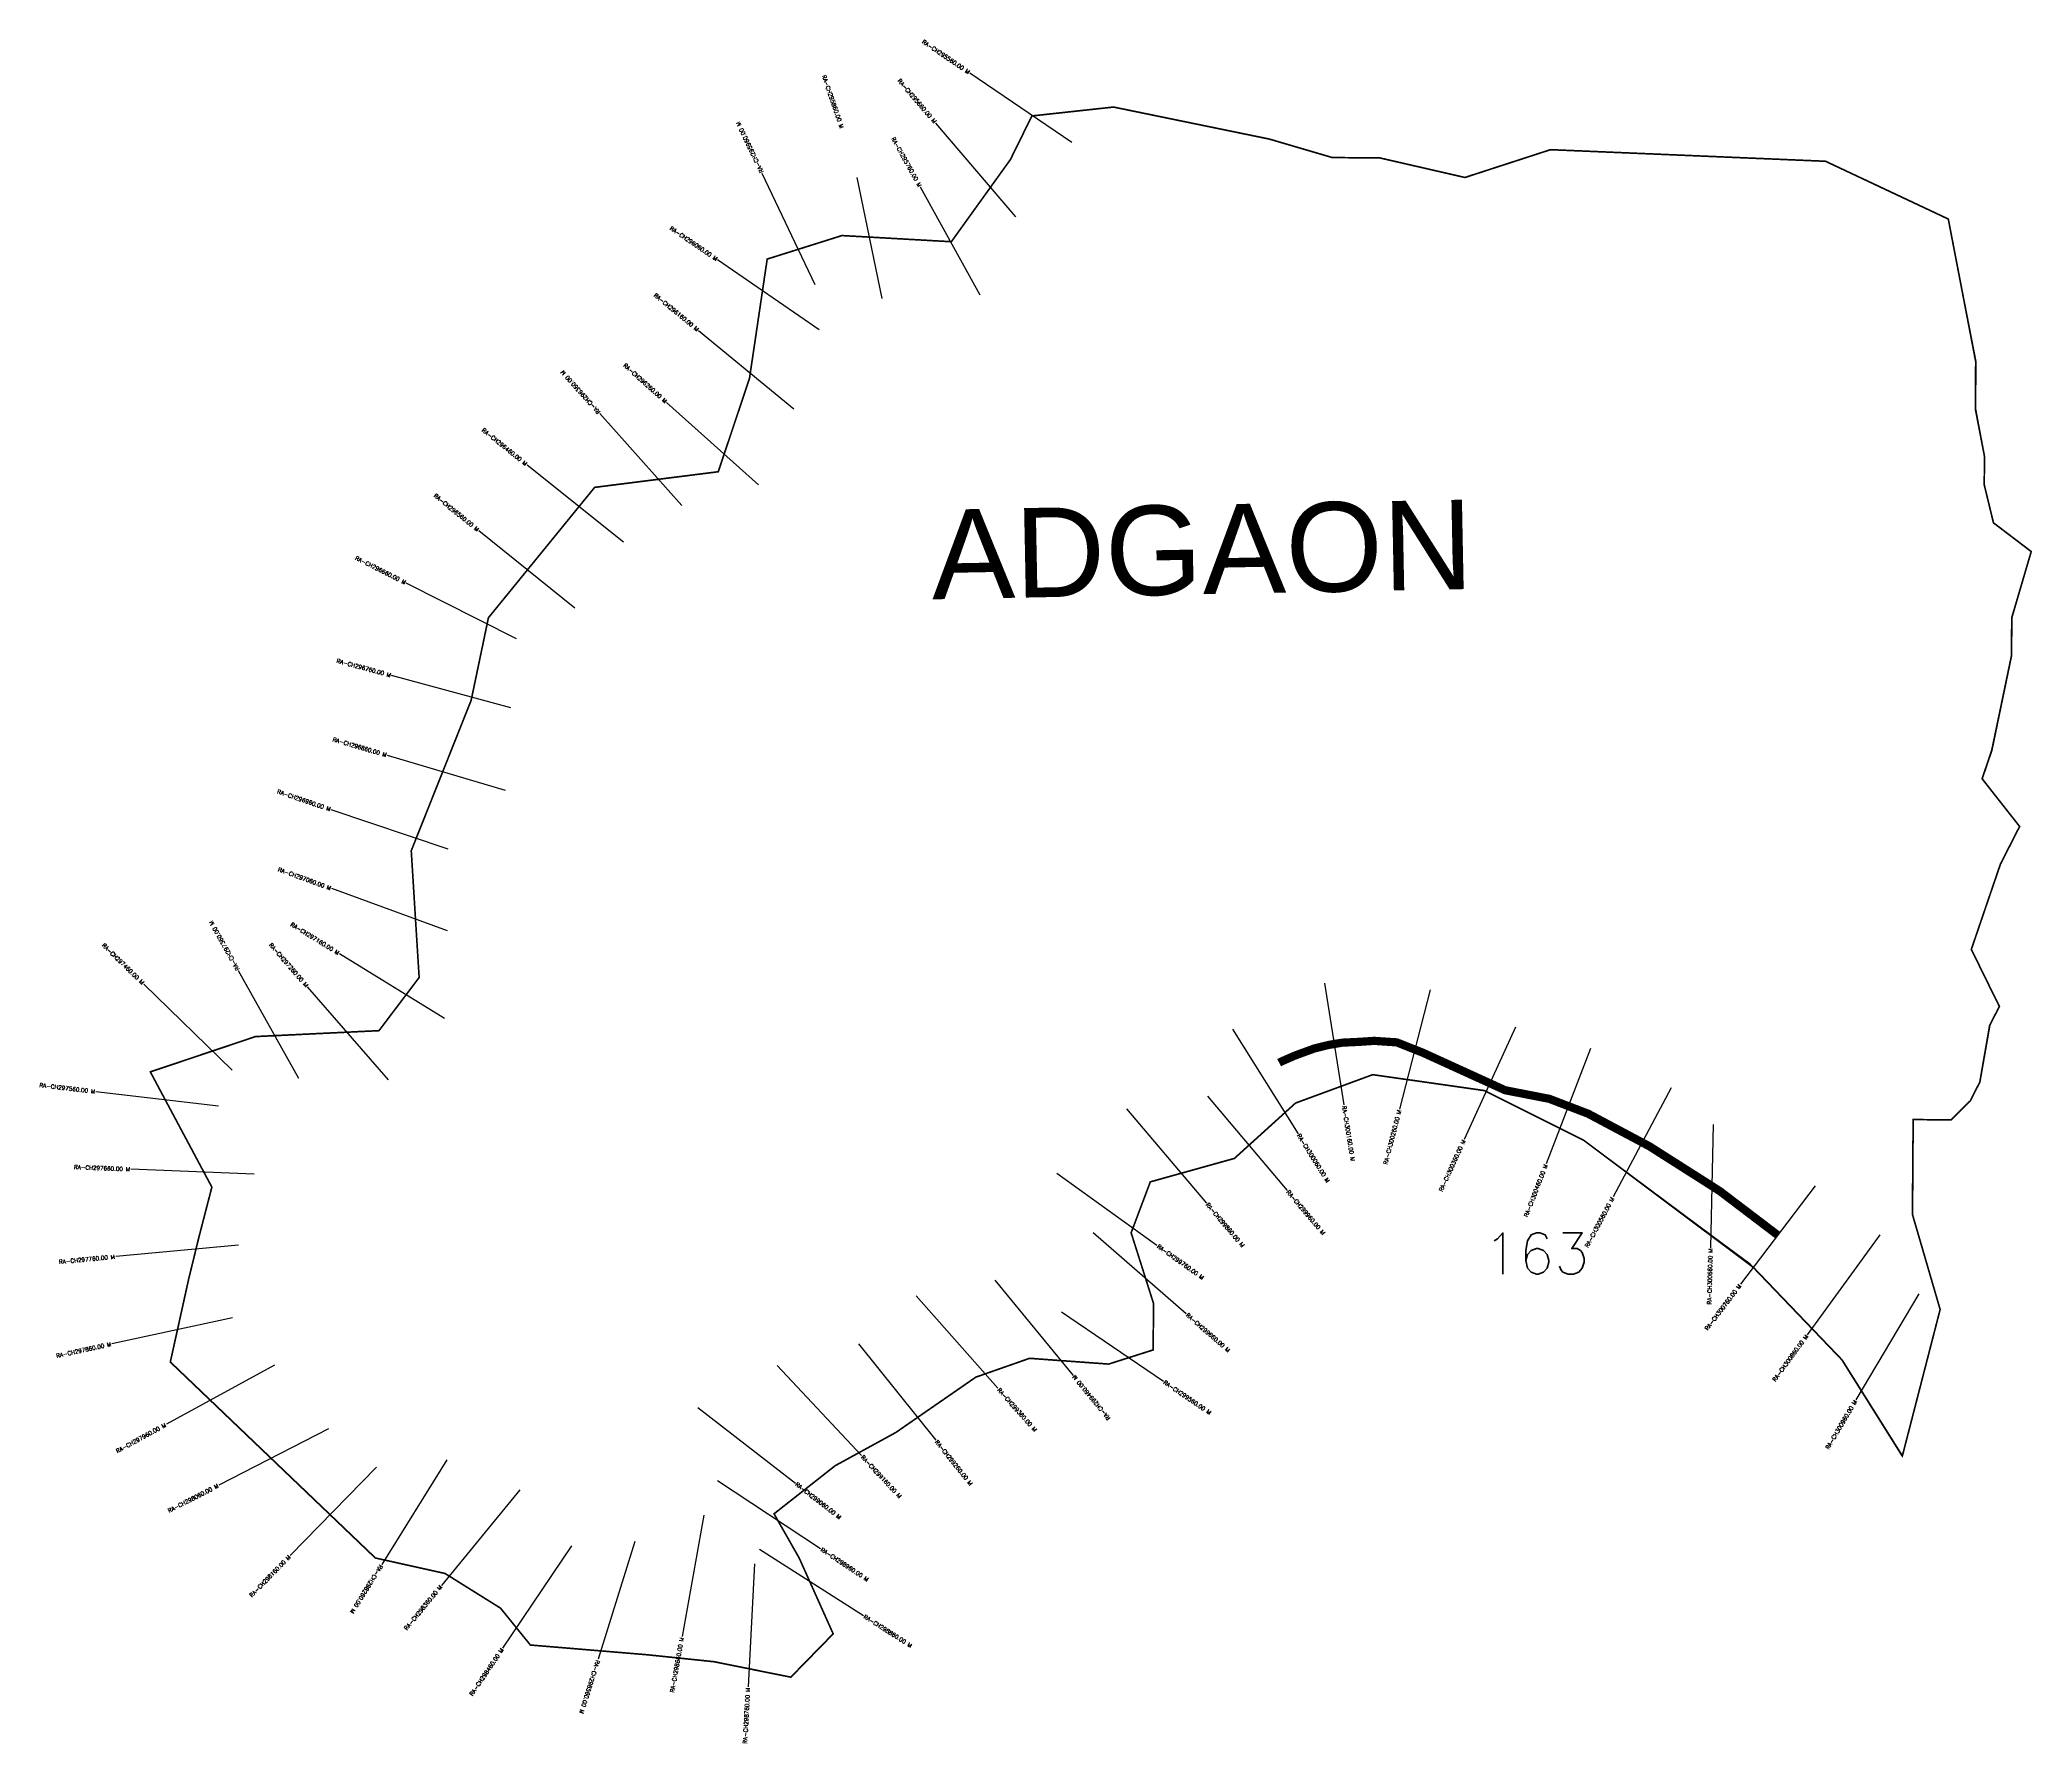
# Model space of a CAD drawing. Header units: metres. Extents: x 281119 to 283540, y 2015291 to 2017361.
import ezdxf
from ezdxf.enums import TextEntityAlignment as Align

# ---------------------------------------------------------------- set-up
doc = ezdxf.new("R2010")
doc.units = ezdxf.units.M
doc.header["$MEASUREMENT"] = 0
for name, color, linetype in [('ARTIFICIALLY PROTECTED', 4, 'Continuous'), ('CS', 134, 'Continuous'), ('CSMark', 6, 'Continuous'), ('VILLAGE NAME', 250, 'Continuous')]:
    doc.layers.add(name, color=color, linetype=linetype)
doc.styles.get("Standard").update_dxf_attribs({"font": 'simplex.shx'})

msp = doc.modelspace()

# ---------------------------------------------------------------- linework, layer by layer
at = {"color": 6, "const_width": 2, "flags": 128}
msp.add_lwpolyline([(282325.6, 2017269), (282423.9, 2017279.7), (282613.2, 2017240.8), (282689.8, 2017218.3), (282747.4, 2017217.9), (282851, 2017194.1), (282955, 2017227.9), (283289.2, 2017213.8), (283438.4, 2017143.6), (283471.7, 2016970.4), (283471.3, 2016912.8), (283482.4, 2016855.1), (283482.1, 2016820.5), (283493.3, 2016774.3), (283539.2, 2016739.4), (283515.5, 2016658.9), (283515.2, 2016612.8), (283491.2, 2016497.7), (283479.5, 2016463.2), (283525.1, 2016405.2), (283501.7, 2016359.3), (283466.4, 2016255.8), (283500.5, 2016186.4), (283488.7, 2016163.5), (283476.7, 2016094.4), (283465, 2016071.5), (283441.8, 2016048.6), (283395.7, 2016048.9), (283394.8, 2015933.7), (283428.5, 2015818.1), (283382.6, 2015640.1), (283309.5, 2015756.5), (283201.5, 2015869.2), (282995.5, 2016023.6), (282874.5, 2016084.2), (282738.9, 2016103.5), (282645.1, 2016069), (282570.8, 2016001.7), (282468.6, 2015973.2), (282445.3, 2015911.3), (282472.6, 2015825.1), (282472, 2015768.9), (282418, 2015751.7), (282321.9, 2015758.7), (282256.5, 2015735.8), (282165.9, 2015673.1), (282159.6, 2015668.7), (282111.6, 2015642.4), (282085.5, 2015628.1), (282011.3, 2015569.7), (282041.8, 2015516.1), (282083.2, 2015423.8), (282031.7, 2015371.1), (281938.5, 2015389.9), (281856.8, 2015398.4), (281715.2, 2015410.2), (281678.9, 2015455), (281611.4, 2015497.2), (281526.8, 2015516), (281277.6, 2015754.2), (281299.9, 2015855), (281312, 2015904.6), (281328.1, 2015966.8), (281253.3, 2016106.9), (281381.1, 2016149.8), (281531.2, 2016157), (281580, 2016221.6), (281570.4, 2016375.7), (281618, 2016495.2), (281643.2, 2016558.5), (281664.2, 2016658.9), (281793.3, 2016817.4), (281943.5, 2016836.4), (281964.9, 2016900.3), (281981.5, 2016950), (282003, 2017094.9), (282093.9, 2017123.5), (282226.8, 2017116), (282298.6, 2017215.9), (282324.7, 2017268.9)], dxfattribs=at)
at = {"flags": 128}
msp.add_lwpolyline([(282324.7, 2017268.9), (282423.9, 2017279.7), (282609.3, 2017242), (282689.8, 2017218.3), (282747.4, 2017217.9), (282851, 2017194.1), (282955, 2017227.9), (283289.2, 2017213.8), (283438.4, 2017143.6), (283471.7, 2016970.4), (283471.3, 2016912.8), (283482.4, 2016855.1), (283482.1, 2016820.5), (283493.3, 2016774.3), (283539.2, 2016739.4), (283515.5, 2016658.9), (283515.2, 2016612.8), (283491.2, 2016497.7), (283479.5, 2016463.2), (283525.1, 2016405.2), (283501.7, 2016359.3), (283466.4, 2016255.8), (283500.5, 2016186.4), (283488.7, 2016163.5), (283476.7, 2016094.4), (283465, 2016071.5), (283441.8, 2016048.6), (283395.7, 2016048.9), (283394.8, 2015933.7), (283428.5, 2015818.1), (283382.2, 2015640.1), (283309.5, 2015756.5), (283197.6, 2015873.3), (283152.7, 2015906.3), (282995.5, 2016023.6), (282874.5, 2016084.2), (282738.9, 2016103.5), (282645.1, 2016069), (282570.8, 2016001.7), (282468.6, 2015973.2), (282445.3, 2015911.3), (282472.6, 2015825.1), (282472, 2015768.9), (282418, 2015751.7), (282321.9, 2015758.7), (282256.5, 2015735.8), (282159.6, 2015668.7), (282085.5, 2015628.1), (282011.3, 2015569.7)], dxfattribs=at)
at = {"layer": 'ARTIFICIALLY PROTECTED', "const_width": 10, "flags": 128}
msp.add_lwpolyline([(282625.2, 2016118), (282628.3, 2016119.7), (282644.6, 2016126.8), (282667.9, 2016135.3), (282685.7, 2016139.7), (282702.1, 2016142.4), (282722.8, 2016143.4), (282740.7, 2016144.6), (282755.5, 2016143.6), (282768, 2016142.8), (282799.6, 2016130.3), (282899.8, 2016084.6), (282953.6, 2016074.1), (283000.8, 2016056), (283054, 2016027.7), (283075.6, 2016016.2), (283160.7, 2015962), (283230.7, 2015908.8)], dxfattribs=at)
at = {"layer": 'CS'}
for p, q in [((282373.3, 2017236.7), (282249.2, 2017321)), ((282305.2, 2017146.1), (282207.9, 2017260.2)), ((282061.5, 2017063.6), (281997, 2017199)), ((282142.6, 2017047), (282112.4, 2017193.9)), ((282261.8, 2017050.9), (282189.2, 2017182.2)), ((282066.1, 2017008.9), (281942.5, 2017093.9)), ((282035.4, 2016912.4), (281919.6, 2017007.8)), ((281899.4, 2016795.3), (281799.4, 2016907.1)), ((281992.5, 2016820.4), (281880.8, 2016920.6)), ((281828.2, 2016750.6), (281711.2, 2016844.5)), ((281769.2, 2016670.4), (281652.5, 2016764.7)), ((281698.2, 2016633.3), (281564.4, 2016700.9)), ((281691.3, 2016549.6), (281546.5, 2016588.8)), ((281685.1, 2016448.9), (281541.4, 2016491.6)), ((281615.2, 2016377.5), (281473.1, 2016425.6)), ((281614.6, 2016278.2), (281473.7, 2016329.6)), ((281433.7, 2016098.8), (281360.4, 2016229.7)), ((281610.8, 2016171.6), (281483.2, 2016250.4)), ((281352.7, 2016108.8), (281245.3, 2016213.6)), ((281542.9, 2016097.1), (281444.5, 2016210.3)), ((282680.1, 2016214.8), (282703.8, 2016066.7)), ((282808.6, 2016206.7), (282771.4, 2016061.4)), ((282568.6, 2016158.8), (282648.2, 2016031.6)), ((282912.3, 2016161.3), (282850.1, 2016024.8)), ((283003.7, 2016135.2), (282949.8, 2015995.2)), ((281336.1, 2016065.2), (281187.1, 2016082.8)), ((283101.5, 2016087.3), (283031.1, 2015954.9)), ((282439.8, 2016061.9), (282536.8, 2015947.5)), ((282538.2, 2016077.4), (282634.9, 2015962.7)), ((283152.7, 2016043.1), (283149.5, 2015893.1)), ((281379.4, 2015982.5), (281229.6, 2015988.5)), ((282354.8, 2015983.6), (282476.7, 2015896.2)), ((283276.6, 2015968.2), (283185.9, 2015848.7)), ((281360.5, 2015896.2), (281211.2, 2015882.3)), ((282399.2, 2015911.5), (282512.2, 2015813)), ((283355.1, 2015908.9), (283267, 2015787.4)), ((282279.5, 2015853.9), (282374.7, 2015738)), ((282183.9, 2015834.5), (282283.4, 2015722.3)), ((283402.7, 2015837.2), (283326.2, 2015708.2)), ((281353.2, 2015808), (281206.6, 2015776.2)), ((282360.5, 2015815.1), (282484.6, 2015730.8)), ((282114.1, 2015776.3), (282207.8, 2015659.2)), ((281404.4, 2015750.5), (281272.8, 2015678.5)), ((282015.2, 2015750), (282117.7, 2015640.4)), ((281918.9, 2015699.1), (282037.3, 2015607.1)), ((281470, 2015673), (281336.5, 2015604.6)), ((281528, 2015626.4), (281423.3, 2015519)), ((281613.8, 2015635.3), (281534.5, 2015508)), ((281702.3, 2015598.7), (281607.2, 2015482.7)), ((281942.7, 2015610.1), (282067.8, 2015527.4)), ((281925.8, 2015568.2), (281899.5, 2015420.5)), ((281765.3, 2015530.9), (281681.5, 2015406.5)), ((281842.3, 2015536.1), (281797.6, 2015392.9)), ((281993.6, 2015526.6), (282120.1, 2015445.9)), ((281987.7, 2015509), (281979.7, 2015359.2))]:
    msp.add_line(p, q, dxfattribs=at)

# ---------------------------------------------------------------- texts
at = {"insert": (282873.6, 2015911.1), "char_height": 50, "attachment_point": 1}
msp.add_mtext_dynamic_manual_height_columns('163', width=84.374, gutter_width=1, heights=[74.2], dxfattribs=at)
at = {"layer": 'CSMark'}
for s, rotation, p in [('RA-CH295560.00 M', 325.8113, (282248.4, 2017321.5)), ('RA-CH295660.00 M', 310.4466, (282207.3, 2017261)), ('RA-CH295760.00 M', 298.9248, (282188.7, 2017183.1)), ('RA-CH296060.00 M', 325.4684, (281941.7, 2017094.5)), ('RA-CH296160.00 M', 320.5082, (281918.9, 2017008.5)), ('RA-CH296260.00 M', 318.1307, (281880.1, 2016921.2)), ('RA-CH296460.00 M', 321.2539, (281710.4, 2016845.2)), ('RA-CH296560.00 M', 321.0365, (281651.8, 2016765.4)), ('RA-CH296660.00 M', 333.1948, (281563.5, 2016701.4)), ('RA-CH296760.00 M', 344.8755, (281545.6, 2016589)), ('RA-CH296860.00 M', 343.4393, (281540.4, 2016491.9)), ('RA-CH296960.00 M', 341.2715, (281472.2, 2016426)), ('RA-CH297060.00 M', 339.9665, (281472.8, 2016329.9)), ('RA-CH297160.00 M', 328.2983, (281482.4, 2016250.9)), ('RA-CH297460.00 M', 315.6893, (281244.6, 2016214.3)), ('RA-CH297260.00 M', 311.0207, (281443.8, 2016211)), ('RA-CH297560.00 M', 353.2815, (281186.2, 2016082.9)), ('RA-CH300260.00 M', 75.6318, (282771.2, 2016060.4)), ('RA-CH300360.00 M', 65.4976, (282849.7, 2016023.9)), ('RA-CH297660.00 M', 357.7076, (281228.6, 2015988.5)), ('RA-CH300460.00 M', 68.9468, (282949.4, 2015994.3)), ('RA-CH300560.00 M', 61.9891, (283030.6, 2015954)), ('RA-CH300660.00 M', 88.7556, (283149.4, 2015892.1)), ('RA-CH297760.00 M', 5.3078, (281210.2, 2015882.2)), ('RA-CH300760.00 M', 52.8083, (283185.3, 2015847.9)), ('RA-CH297860.00 M', 12.2485, (281205.6, 2015776)), ('RA-CH300860.00 M', 54.0517, (283266.4, 2015786.6)), ('RA-CH299460.00 M', 129.3962, (282375.3, 2015737.3)), ('RA-CH300960.00 M', 59.3179, (283325.7, 2015707.3)), ('RA-CH297960.00 M', 28.6712, (281271.9, 2015678.1)), ('RA-CH298060.00 M', 27.1644, (281335.7, 2015604.1)), ('RA-CH298160.00 M', 45.7375, (281422.6, 2015518.3)), ('RA-CH298360.00 M', 50.627, (281606.5, 2015482)), ('RA-CH298460.00 M', 56.0383, (281681, 2015405.6)), ('RA-CH298660.00 M', 79.8935, (281899.3, 2015419.5)), ('RA-CH298760.00 M', 86.9324, (281979.6, 2015358.2))]:
    msp.add_text(s, height=5, rotation=rotation, dxfattribs=at).set_placement(p, align=Align.MIDDLE_RIGHT)
for s, rotation, p in [('RA-CH295860.00 M', 288.8224, (282071.8, 2017318.6)), ('RA-CH295960.00 M', 115.4904, (281996.5, 2017199.9)), ('RA-CH296360.00 M', 131.8145, (281798.7, 2016907.8)), ('RA-CH297360.00 M', 119.2529, (281359.9, 2016230.5)), ('RA-CH300160.00 M', 279.0989, (282704, 2016065.7)), ('RA-CH300060.00 M', 302.0541, (282648.7, 2016030.8)), ('RA-CH299960.00 M', 310.1729, (282635.6, 2015962)), ('RA-CH299860.00 M', 310.3199, (282537.5, 2015946.8)), ('RA-CH299760.00 M', 324.364, (282477.5, 2015895.7)), ('RA-CH299660.00 M', 318.9061, (282513, 2015812.3)), ('RA-CH299360.00 M', 311.5756, (282284.1, 2015721.6)), ('RA-CH299560.00 M', 325.8067, (282485.4, 2015730.2)), ('RA-CH299260.00 M', 308.6705, (282208.4, 2015658.4)), ('RA-CH299160.00 M', 313.081, (282118.3, 2015639.7)), ('RA-CH299060.00 M', 322.1493, (282038.1, 2015606.5)), ('RA-CH298960.00 M', 326.5306, (282068.7, 2015526.8)), ('RA-CH298260.00 M', 238.0967, (281534, 2015507.1)), ('RA-CH298860.00 M', 327.4636, (282120.9, 2015445.4)), ('RA-CH298560.00 M', 252.6762, (281797.3, 2015391.9))]:
    msp.add_text(s, height=5, rotation=rotation, dxfattribs=at).set_placement(p, align=Align.MIDDLE_LEFT)
at = {"layer": 'VILLAGE NAME', "insert": (282201.5, 2016790), "char_height": 108.748, "attachment_point": 1, "rotation": 1.1028}
msp.add_mtext_dynamic_manual_height_columns('{\\fArial|b0|i0|c0|p34;ADGAON}', width=726.929, gutter_width=543.7, heights=[0], dxfattribs=at)

doc.saveas('drawing.dxf')
